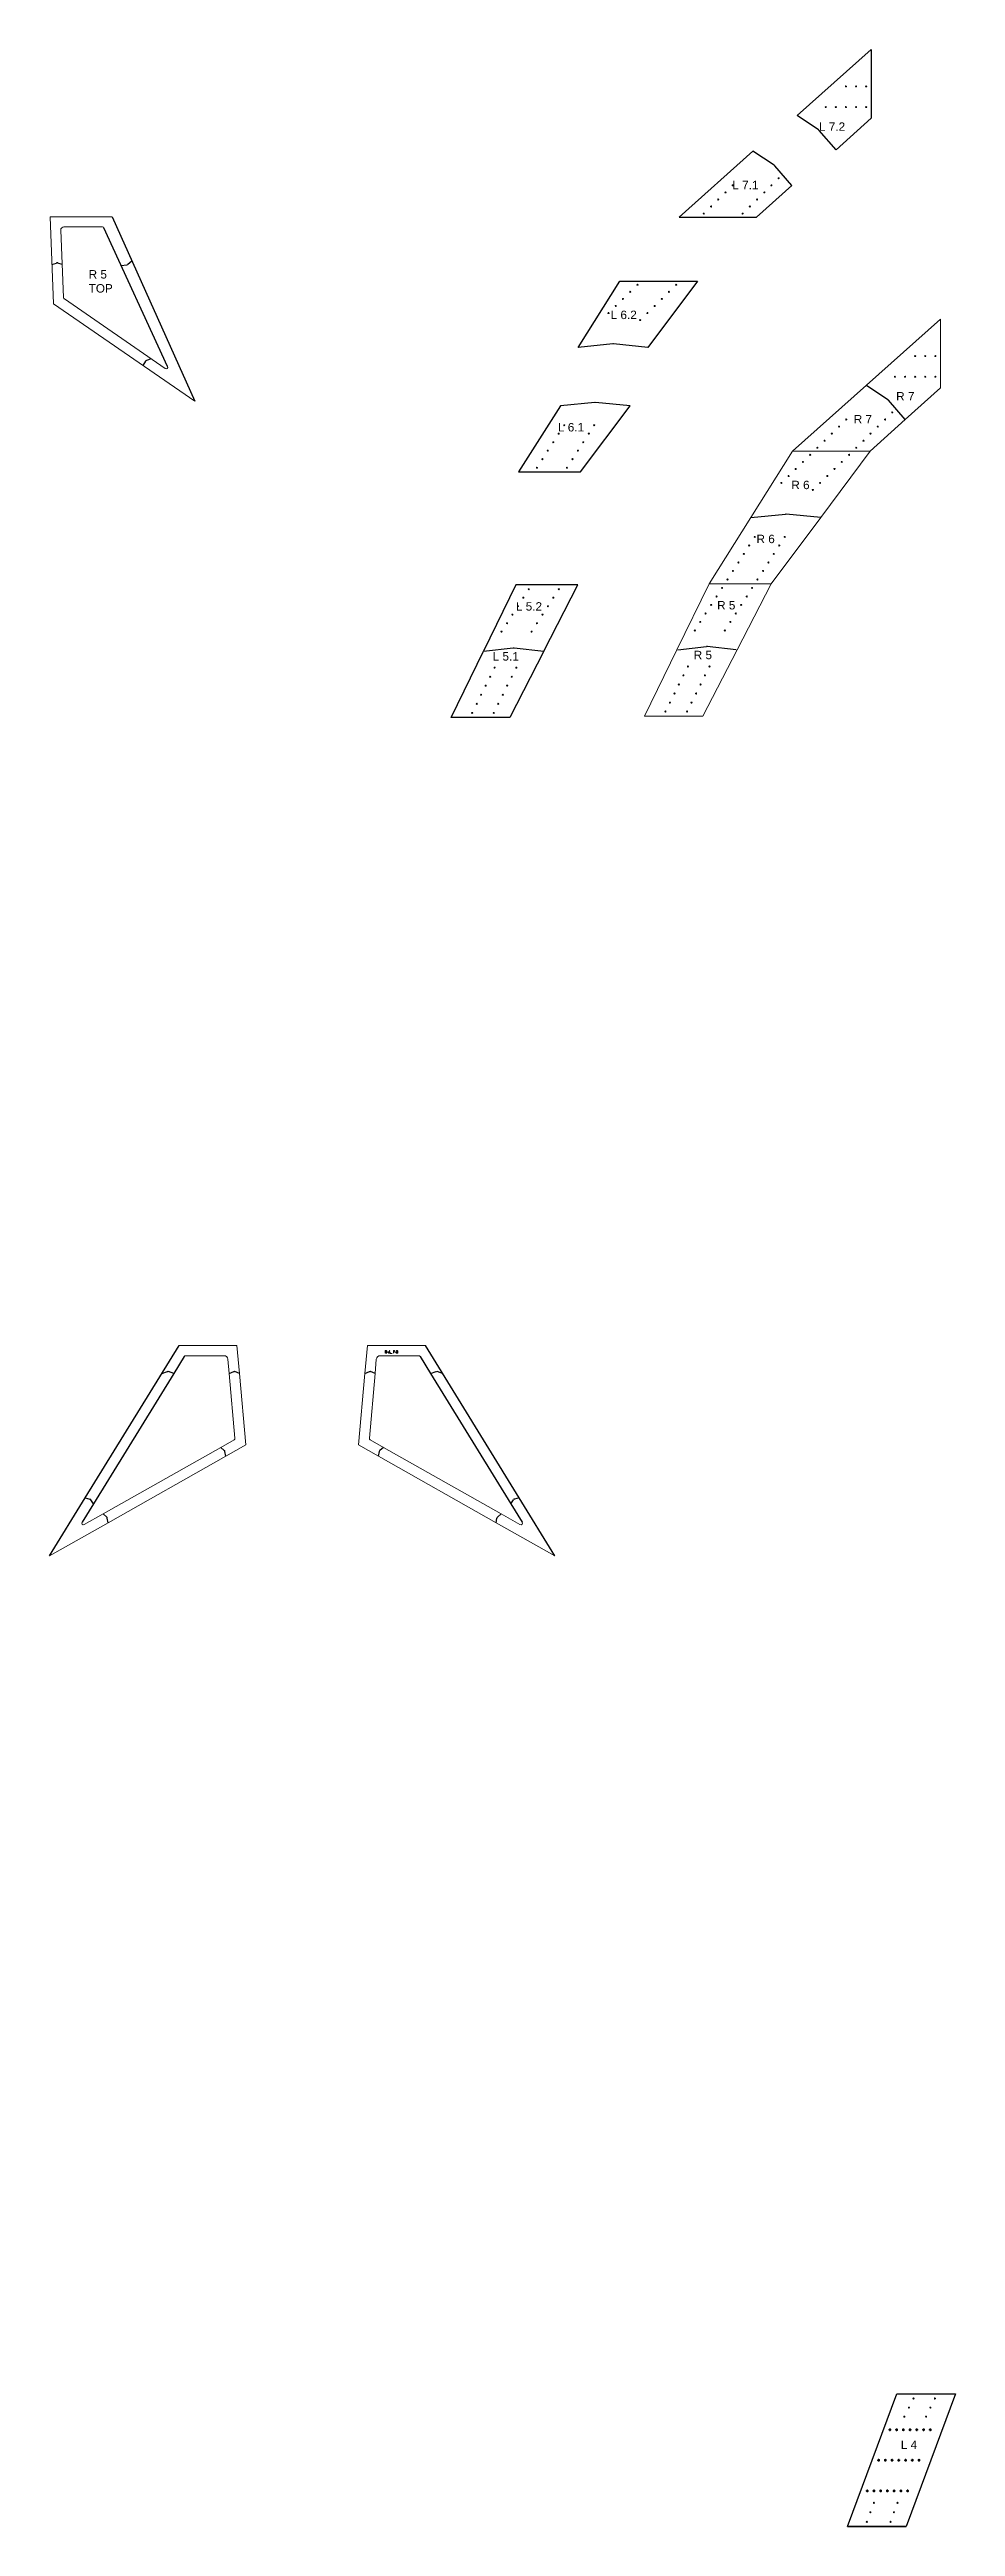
# Model space of a CAD drawing. Header units: inches. Extents: x -2039 to 487, y -866 to 2565.
# Drawn here: x -953 to -415, y -13 to 1459 of the extents above; entities that cross this region are included whole.
import ezdxf

# ---------------------------------------------------------------- set-up
doc = ezdxf.new("R2010")
doc.units = ezdxf.units.IN
doc.header["$MEASUREMENT"] = 0
doc.header["$PDMODE"] = 32
doc.header["$PDSIZE"] = 0.51
for name, color, linetype, lineweight in [('Annotation', 7, 'Continuous', 9), ('Drilling', 3, 'Continuous', 13), ('Engrave', 4, 'Continuous', 50)]:
    doc.layers.add(name, color=color, linetype=linetype, lineweight=lineweight)
doc.styles.get("Standard").update_dxf_attribs({"font": 'Arial.ttf'})

msp = doc.modelspace()

# ---------------------------------------------------------------- texts
at = {"layer": 'Annotation', "char_height": 5}
for s, width, insert, attachment_point in [('L 7.2', 20.928, (-480.1, 1415.7), 3), ('L 7.1', 20.653, (-531.6, 1381), 3), ('R 5 TOP', 13.221, (-929.6, 1327.9), 1), ('L 6.2', 17.782, (-603.9, 1303.8), 3), ('R 7', 13.221, (-438.9, 1255.4), 3), ('L 6.1', 17.022, (-635.2, 1237), 3), ('R 7', 13.221, (-464.1, 1241.8), 3), ('R 6', 13.221, (-501.2, 1202.7), 3), ('R 6', 13.221, (-521.9, 1170.6), 3), ('L 5.2', 17.212, (-660.2, 1130.5), 3), ('R 5', 13.221, (-545.3, 1131.2), 3), ('L 5.1', 19.472, (-674, 1100.8), 3), ('R 5', 13.221, (-559.2, 1101.6), 3), ('L 4', 13.221, (-437.3, 37.7), 3)]:
    msp.add_mtext_dynamic_manual_height_columns(s, width=width, gutter_width=1, heights=[0], dxfattribs=dict(at, insert=insert, attachment_point=attachment_point))

# ---------------------------------------------------------------- blocks, each defined once
blk = doc.blocks.new('*U40')
at = {"layer": 'Engrave'}
blk.add_point((0, 0), dxfattribs=at)
blk = doc.blocks.new('*U41')
at = {"layer": 'Engrave', "color": 0, "linetype": 'ByBlock', "lineweight": -2, "transparency": 16777216}
for p in [(-24, 0), (-20, 0), (-16, 0), (-12, 0), (-8, 0), (-4, 0), (0, 0)]:
    blk.add_blockref('*U40', p, dxfattribs=at)
blk = doc.blocks.new('*U42')
at = {"layer": 'Engrave'}
blk.add_point((0, 0), dxfattribs=at)
blk = doc.blocks.new('*U43')
at = {"layer": 'Engrave', "color": 0, "linetype": 'ByBlock', "lineweight": -2, "transparency": 16777216}
for p in [(-24, 0), (-20, 0), (-16, 0), (-12, 0), (-8, 0), (-4, 0), (0, 0)]:
    blk.add_blockref('*U42', p, dxfattribs=at)
blk = doc.blocks.new('*U44')
at = {"layer": 'Engrave'}
blk.add_point((0, 0), dxfattribs=at)
blk = doc.blocks.new('*U45')
at = {"layer": 'Engrave', "color": 0, "linetype": 'ByBlock', "lineweight": -2, "transparency": 16777216}
for p in [(-24, 0), (-20, 0), (-16, 0), (-12, 0), (-8, 0), (-4, 0), (0, 0)]:
    blk.add_blockref('*U44', p, dxfattribs=at)

# ---------------------------------------------------------------- linework, layer by layer
at = {"color": 7, "linetype": 'Continuous', "lineweight": 15}
for p, q in [((-952.5, 1359.6), (-950.4, 1307.9)), ((-915.7, 1359.6), (-952.5, 1359.6)), ((-946.2, 1351.7), (-944.5, 1311.6)), ((-921.4, 1353.6), (-944.3, 1353.6)), ((-944, 1310.8), (-884.2, 1269.4)), ((-950.4, 1307.9), (-866.6, 1250)), ((-423.5, 1298.7), (-423.5, 1258)), ((-423.5, 1258), (-444.4, 1239.1)), ((-444.4, 1239.1), (-465.2, 1220.2)), ((-536.1, 1180.9), (-511.3, 1220.2)), ((-465.2, 1220.2), (-511.3, 1220.2)), ((-465.2, 1220.2), (-494.6, 1180.9)), ((-560.9, 1141.5), (-536.1, 1180.9)), ((-494.6, 1180.9), (-524.1, 1141.5)), ((-580.1, 1102.1), (-560.9, 1141.5)), ((-560.9, 1141.5), (-524.1, 1141.5)), ((-524.1, 1141.5), (-544.3, 1102.1)), ((-599.4, 1062.8), (-580.1, 1102.1)), ((-544.3, 1102.1), (-564.6, 1062.8)), ((-599.4, 1062.8), (-564.6, 1062.8)), ((-564.6, 1062.8), (-599, 1062.8)), ((-875.9, 688.6), (-841.5, 688.6)), ((-872, 682.6), (-849.1, 682.6)), ((-846.8, 680.5), (-846.1, 672.1)), ((-841.5, 688.6), (-840, 672.1)), ((-764, 688.6), (-765.4, 672.1)), ((-729.5, 688.6), (-764, 688.6)), ((-758.7, 680.5), (-759.4, 672.1)), ((-733.5, 682.6), (-756.4, 682.6)), ((-753.5, 685.6), (-753.1, 685.6)), ((-753.5, 684), (-753.5, 685.6)), ((-753.3, 684), (-753.5, 684)), ((-753.3, 685.4), (-753.3, 684.9)), ((-753, 685.4), (-753.3, 685.4)), ((-753.3, 684.9), (-753, 684.9)), ((-753.3, 684.8), (-753.3, 684)), ((-753.2, 684.8), (-753.3, 684.8)), ((-752.6, 684), (-753.2, 684.8)), ((-753, 684.8), (-752.5, 684)), ((-752.5, 684), (-752.6, 684)), ((-752.3, 684.7), (-751.7, 684.7)), ((-752.3, 684.6), (-752.3, 684.7)), ((-751.7, 684.6), (-752.3, 684.6)), ((-751.7, 684.7), (-751.7, 684.6)), ((-751.3, 684.9), (-750.8, 685.6)), ((-750.7, 685.6), (-751.1, 684.9)), ((-750.8, 685.6), (-750.7, 685.6)), ((-750.4, 683.9), (-749.3, 683.9)), ((-750.4, 683.8), (-750.4, 683.9)), ((-749.3, 683.8), (-750.4, 683.8)), ((-749.3, 683.9), (-749.3, 683.8)), ((-748.5, 685.6), (-747.8, 685.6)), ((-748.5, 684), (-748.5, 685.6)), ((-748.4, 684), (-748.5, 684)), ((-748.4, 685.4), (-748.4, 685)), ((-747.8, 685.4), (-748.4, 685.4)), ((-748.4, 685), (-747.8, 685)), ((-748.4, 684.8), (-748.4, 684)), ((-747.8, 684.8), (-748.4, 684.8)), ((-747.8, 685.6), (-747.8, 685.4)), ((-747.8, 685), (-747.8, 684.8)), ((-747.6, 684.7), (-747, 684.7)), ((-747.6, 684.6), (-747.6, 684.7)), ((-747, 684.6), (-747.6, 684.6)), ((-747, 684.7), (-747, 684.6)), ((-746.9, 684.5), (-746.8, 684.5)), ((-746.7, 685.2), (-746.8, 685.2)), ((-746.5, 684.8), (-746.5, 685)), ((-846.1, 672.1), (-842.7, 633.5)), ((-840, 672.1), (-836.3, 629.6)), ((-765.4, 672.1), (-769.2, 629.6)), ((-759.4, 672.1), (-762.8, 633.5)), ((-851.1, 628.1), (-921, 588.5)), ((-848.1, 622.9), (-918, 583.3)), ((-843.2, 632.6), (-851.1, 628.1)), ((-836.3, 629.6), (-848.1, 622.9)), ((-769.2, 629.6), (-757.4, 622.9)), ((-762.3, 632.6), (-754.4, 628.1)), ((-757.4, 622.9), (-687.5, 583.3)), ((-754.4, 628.1), (-684.5, 588.5)), ((-918, 583.3), (-952.8, 563.6)), ((-921, 588.5), (-932.2, 582.2)), ((-687.5, 583.3), (-652.6, 563.6)), ((-684.5, 588.5), (-673.3, 582.2))]:
    msp.add_line(p, q, dxfattribs=at)
for p, q in [((-915.7, 1359.6), (-866.6, 1250)), ((-882.7, 1270.6), (-920.5, 1353)), ((-951.4, 1331.2), (-948.7, 1332.1)), ((-945.3, 1331.2), (-948, 1332.1)), ((-910.2, 1330.6), (-907, 1331)), ((-903.9, 1333.3), (-906.4, 1331.2)), ((-423.5, 1298.7), (-467.4, 1259.5)), ((-897.3, 1271.2), (-895.7, 1273.7)), ((-892.5, 1275.2), (-895.2, 1274.1)), ((-467.4, 1259.5), (-511.3, 1220.2)), ((-467.4, 1259.5), (-454.8, 1251)), ((-444.4, 1239.1), (-454.4, 1250.6)), ((-536.1, 1180.9), (-515.6, 1182.9)), ((-494.6, 1180.9), (-515.2, 1182.9)), ((-579.6, 1102.1), (-562.4, 1104.1)), ((-544.8, 1102.1), (-562, 1104.1)), ((-931.6, 598.1), (-875.9, 688.6)), ((-872.9, 682.1), (-879, 672.1)), ((-732.6, 682.1), (-726.4, 672.1)), ((-673.8, 598.1), (-729.5, 688.6)), ((-879, 672.1), (-926.7, 594.6)), ((-886.1, 672.1), (-882.8, 673.1)), ((-879, 672.1), (-882.2, 673.1)), ((-846.1, 672.1), (-843.4, 673.1)), ((-840, 672.1), (-842.7, 673.1)), ((-765.4, 672.1), (-762.7, 673.1)), ((-759.4, 672.1), (-762.1, 673.1)), ((-726.4, 672.1), (-723.2, 673.1)), ((-726.4, 672.1), (-678.8, 594.6)), ((-719.4, 672.1), (-722.6, 673.1)), ((-851.1, 628.1), (-849, 626.3)), ((-848.1, 622.9), (-848.6, 625.7)), ((-757.4, 622.9), (-756.8, 625.7)), ((-754.4, 628.1), (-756.5, 626.3)), ((-952.8, 563.6), (-931.6, 598.1)), ((-926.7, 594.6), (-933.5, 583.6)), ((-931.6, 598.1), (-928.9, 597.3)), ((-926.7, 594.6), (-928.4, 596.9)), ((-678.8, 594.6), (-677.1, 596.9)), ((-678.8, 594.6), (-672, 583.6)), ((-673.8, 598.1), (-676.6, 597.3)), ((-652.6, 563.6), (-673.8, 598.1)), ((-921, 588.5), (-918.8, 586.7)), ((-918, 583.3), (-918.5, 586.1)), ((-687.5, 583.3), (-687, 586.1)), ((-684.5, 588.5), (-686.6, 586.7))]:
    msp.add_line(p, q)
for points in [[(-485.5, 1399.4), (-495.5, 1410.9, 0.065309), (-495.9, 1411.2), (-508.6, 1419.8), (-464.6, 1459), (-464.6, 1418.3)], [(-532.7, 1359.4), (-511.8, 1378.3), (-521.9, 1389.8, 0.065309), (-522.2, 1390.2), (-534.9, 1398.7), (-578.8, 1359.4)], [(-614, 1321.3), (-567.9, 1321.3), (-597.3, 1282), (-617.8, 1284, 0.048362), (-618.2, 1284), (-638.7, 1282)], [(-637.3, 1207.9), (-607.9, 1247.3), (-628.4, 1249.3, 0.048362), (-628.8, 1249.3), (-649.3, 1247.3), (-674.1, 1207.9)], [(-638.9, 1140.8), (-675.7, 1140.8), (-694.9, 1101.4), (-677.3, 1103.4, -0.057656), (-676.8, 1103.4), (-659.1, 1101.4)], [(-714.2, 1062), (-694.9, 1101.4), (-677.3, 1103.4, -0.057656), (-676.8, 1103.4), (-659.1, 1101.4), (-679.4, 1062), (-713.8, 1062)]]:
    msp.add_lwpolyline(points, format="xyb", close=True)
msp.add_lwpolyline([(-478.6, -13.4), (-443.8, -13.4), (-478.6, -13.4), (-449.4, 65.4), (-414.6, 65.4), (-443.8, -13.4)])
for centre, radius, start, end in [((-944.3, 1351.7), 1.87, 90, 181), ((-921.4, 1352.6), 1, 24.7, 90), ((-943.5, 1311.6), 1, 181, 235.3513), ((-883.6, 1270.2), 1, 235.3513, 24.6), ((-872, 681.6), 1, 90, 148.34), ((-849.1, 680.3), 2.28, 5, 90), ((-756.4, 680.3), 2.28, 90, 175), ((-733.5, 681.6), 1, 31.66, 90), ((-843.7, 633.5), 1, 299.5192, 5), ((-761.8, 633.5), 1, 175, 240.4808), ((-932.7, 583.1), 1, 148.44, 299.5192), ((-672.8, 583.1), 1, 240.4808, 31.56)]:
    msp.add_arc(centre, radius, start, end, dxfattribs=at)
for centre, radius, start, end in [((-948.3, 1331.2), 1, 70.6834, 109.3166), ((-907.1, 1332), 1, 276.31, 310.4658), ((-894.9, 1273.2), 1, 111.1812, 148.6671), ((-455.9, 1249.3), 2, 41.0727, 56.0191), ((-515.4, 1180.9), 2, 84.4625, 95.5375), ((-562.2, 1102.1), 2, 83.4004, 96.5996), ((-882.5, 672.1), 1, 73.4908, 106.5092), ((-843, 672.1), 1, 70.6058, 109.3942), ((-762.4, 672.1), 1, 70.6058, 109.3942), ((-722.9, 672.1), 1, 73.4908, 106.5092), ((-849.6, 625.5), 1, 10.5295, 49.4705), ((-755.9, 625.5), 1, 130.5295, 169.4705), ((-929.2, 596.4), 1, 35.7262, 74.7272), ((-676.3, 596.4), 1, 105.2728, 144.2738), ((-919.5, 585.9), 1, 10.5295, 49.4705), ((-686, 585.9), 1, 130.5295, 169.4705)]:
    msp.add_arc(centre, radius, start, end)
for points, knots in [([(-753.1, 685.6), (-753.1, 685.6), (-753.1, 685.6), (-753, 685.6), (-753, 685.6), (-752.9, 685.6), (-752.9, 685.6), (-752.8, 685.6), (-752.8, 685.6), (-752.8, 685.6), (-752.8, 685.6)], [0, 0, 0, 0, 0.176258, 0.338434, 0.484822, 0.617158, 0.734698, 0.837385, 0.926372, 1, 1, 1, 1]), ([(-752.6, 685.2), (-752.6, 685.2), (-752.6, 685.2), (-752.6, 685.3), (-752.6, 685.3), (-752.7, 685.3), (-752.7, 685.3), (-752.7, 685.4), (-752.7, 685.4), (-752.8, 685.4), (-752.8, 685.4), (-752.8, 685.4), (-752.8, 685.4), (-752.9, 685.4), (-752.9, 685.4), (-752.9, 685.4), (-753, 685.4), (-753, 685.4), (-753, 685.4)], [0, 0, 0, 0, 0.068814, 0.136365, 0.204019, 0.273064, 0.342913, 0.410965, 0.479169, 0.549308, 0.587652, 0.630647, 0.678879, 0.731934, 0.791111, 0.855283, 0.925086, 1, 1, 1, 1]), ([(-752.5, 685.2), (-752.5, 685.2), (-752.5, 685.1), (-752.5, 685.1), (-752.5, 685), (-752.5, 685), (-752.6, 684.9), (-752.6, 684.9), (-752.7, 684.8), (-752.7, 684.8), (-752.7, 684.8), (-752.8, 684.8), (-752.8, 684.8), (-752.8, 684.8), (-752.9, 684.8), (-752.9, 684.8), (-753, 684.8), (-753, 684.8), (-753, 684.8)], [0, 0, 0, 0, 0.07878, 0.153721, 0.226714, 0.299191, 0.37119, 0.443006, 0.516689, 0.593217, 0.633873, 0.676989, 0.7229, 0.771959, 0.824211, 0.879379, 0.937948, 1, 1, 1, 1]), ([(-753, 684.9), (-753, 684.9), (-753, 684.9), (-753, 684.9), (-752.9, 684.9), (-752.9, 684.9), (-752.9, 684.9), (-752.8, 684.9), (-752.8, 684.9), (-752.8, 684.9), (-752.7, 685), (-752.7, 685), (-752.7, 685), (-752.7, 685), (-752.6, 685.1), (-752.6, 685.1), (-752.6, 685.1), (-752.6, 685.2), (-752.6, 685.2)], [0, 0, 0, 0, 0.071668, 0.138913, 0.201185, 0.259124, 0.312255, 0.360682, 0.405086, 0.445102, 0.518778, 0.589462, 0.658462, 0.727283, 0.796322, 0.863175, 0.930949, 1, 1, 1, 1]), ([(-752.8, 685.6), (-752.8, 685.6), (-752.8, 685.6), (-752.7, 685.6), (-752.7, 685.5), (-752.7, 685.5), (-752.6, 685.5), (-752.6, 685.5), (-752.6, 685.5), (-752.6, 685.4), (-752.5, 685.4), (-752.5, 685.4), (-752.5, 685.4), (-752.5, 685.3), (-752.5, 685.3), (-752.5, 685.3), (-752.5, 685.2), (-752.5, 685.2), (-752.5, 685.2)], [0, 0, 0, 0, 0.064217, 0.127064, 0.188745, 0.249132, 0.309453, 0.369827, 0.43065, 0.492352, 0.554072, 0.61569, 0.676798, 0.738439, 0.801317, 0.865185, 0.931641, 1, 1, 1, 1]), ([(-751.5, 684.5), (-751.5, 684.5), (-751.5, 684.5), (-751.5, 684.6), (-751.5, 684.6), (-751.4, 684.7), (-751.4, 684.7), (-751.4, 684.7), (-751.4, 684.8), (-751.4, 684.8), (-751.4, 684.8), (-751.3, 684.9), (-751.3, 684.9), (-751.3, 684.9), (-751.3, 684.9)], [0, 0, 0, 0, 0.097818, 0.199726, 0.305276, 0.415811, 0.474472, 0.537274, 0.603657, 0.674299, 0.749834, 0.828598, 0.912378, 1, 1, 1, 1]), ([(-751, 684), (-751, 684), (-751.1, 684), (-751.1, 684), (-751.2, 684), (-751.2, 684.1), (-751.3, 684.1), (-751.3, 684.1), (-751.4, 684.2), (-751.4, 684.2), (-751.4, 684.3), (-751.5, 684.3), (-751.5, 684.4), (-751.5, 684.4), (-751.5, 684.5)], [0, 0, 0, 0, 0.084335, 0.167052, 0.249566, 0.33274, 0.415915, 0.497828, 0.580373, 0.6646, 0.749467, 0.83251, 0.915639, 1, 1, 1, 1]), ([(-751, 684.8), (-751, 684.8), (-751, 684.8), (-751.1, 684.8), (-751.1, 684.8), (-751.1, 684.8), (-751.2, 684.7), (-751.2, 684.7), (-751.2, 684.7), (-751.2, 684.7), (-751.3, 684.7), (-751.3, 684.6), (-751.3, 684.6), (-751.3, 684.6), (-751.3, 684.6), (-751.3, 684.5), (-751.3, 684.5), (-751.3, 684.5), (-751.3, 684.5)], [0, 0, 0, 0, 0.070599, 0.137901, 0.203196, 0.26679, 0.329106, 0.390654, 0.452653, 0.515748, 0.577926, 0.63893, 0.698351, 0.757296, 0.816394, 0.876267, 0.936817, 1, 1, 1, 1]), ([(-751.3, 684.5), (-751.3, 684.5), (-751.3, 684.4), (-751.3, 684.4), (-751.3, 684.4), (-751.3, 684.3), (-751.3, 684.3), (-751.3, 684.3), (-751.3, 684.3), (-751.2, 684.2), (-751.2, 684.2), (-751.2, 684.2), (-751.2, 684.2), (-751.1, 684.2), (-751.1, 684.2), (-751.1, 684.2), (-751, 684.2), (-751, 684.2), (-751, 684.2)], [0, 0, 0, 0, 0.061842, 0.121262, 0.180746, 0.239231, 0.298308, 0.358183, 0.420359, 0.484792, 0.549938, 0.613718, 0.676681, 0.739154, 0.8022, 0.86674, 0.93205, 1, 1, 1, 1]), ([(-751.1, 684.9), (-751.1, 684.9), (-751.1, 684.9), (-751, 684.9), (-751, 684.9)], [0, 0, 0, 0, 0.512659, 1, 1, 1, 1]), ([(-751, 684.9), (-751, 684.9), (-750.9, 684.9), (-750.9, 684.9), (-750.8, 684.9), (-750.8, 684.9), (-750.8, 684.9), (-750.7, 684.9), (-750.7, 684.8), (-750.6, 684.8), (-750.6, 684.8), (-750.6, 684.7), (-750.6, 684.7), (-750.5, 684.7), (-750.5, 684.6), (-750.5, 684.6), (-750.5, 684.5), (-750.5, 684.5), (-750.5, 684.5)], [0, 0, 0, 0, 0.065231, 0.128405, 0.190067, 0.250943, 0.311546, 0.372863, 0.435024, 0.499072, 0.563091, 0.62551, 0.68668, 0.747283, 0.808563, 0.870742, 0.934341, 1, 1, 1, 1]), ([(-750.7, 684.5), (-750.7, 684.5), (-750.7, 684.5), (-750.7, 684.5), (-750.7, 684.6), (-750.7, 684.6), (-750.7, 684.6), (-750.7, 684.6), (-750.7, 684.7), (-750.8, 684.7), (-750.8, 684.7), (-750.8, 684.7), (-750.8, 684.7), (-750.9, 684.8), (-750.9, 684.8), (-750.9, 684.8), (-751, 684.8), (-751, 684.8), (-751, 684.8)], [0, 0, 0, 0, 0.061138, 0.119994, 0.178225, 0.236256, 0.294929, 0.354716, 0.41673, 0.480664, 0.545832, 0.609758, 0.672971, 0.736017, 0.799839, 0.864775, 0.931088, 1, 1, 1, 1]), ([(-750.5, 684.5), (-750.5, 684.4), (-750.5, 684.4), (-750.5, 684.3), (-750.5, 684.3), (-750.6, 684.2), (-750.6, 684.2), (-750.6, 684.1), (-750.7, 684.1), (-750.8, 684.1), (-750.8, 684), (-750.9, 684), (-750.9, 684), (-751, 684), (-751, 684)], [0, 0, 0, 0, 0.085948, 0.169125, 0.250399, 0.33229, 0.413364, 0.494172, 0.576022, 0.660757, 0.745783, 0.830044, 0.914028, 1, 1, 1, 1]), ([(-751, 684.2), (-751, 684.2), (-751, 684.2), (-750.9, 684.2), (-750.9, 684.2), (-750.9, 684.2), (-750.8, 684.2), (-750.8, 684.2), (-750.8, 684.2), (-750.8, 684.2), (-750.7, 684.3), (-750.7, 684.3), (-750.7, 684.3), (-750.7, 684.3), (-750.7, 684.4), (-750.7, 684.4), (-750.7, 684.4), (-750.7, 684.5), (-750.7, 684.5)], [0, 0, 0, 0, 0.067962, 0.133283, 0.197835, 0.260892, 0.323377, 0.38635, 0.449638, 0.514795, 0.57924, 0.641814, 0.701359, 0.760727, 0.819222, 0.878716, 0.938147, 1, 1, 1, 1]), ([(-746.4, 684), (-746.4, 684), (-746.4, 684), (-746.5, 684), (-746.5, 684), (-746.6, 684), (-746.6, 684), (-746.7, 684.1), (-746.7, 684.1), (-746.7, 684.1), (-746.8, 684.1), (-746.8, 684.2), (-746.8, 684.2), (-746.8, 684.3), (-746.9, 684.3), (-746.9, 684.3), (-746.9, 684.4), (-746.9, 684.4), (-746.9, 684.5)], [0, 0, 0, 0, 0.065541, 0.128963, 0.190377, 0.250092, 0.308548, 0.366398, 0.424542, 0.48317, 0.542243, 0.601739, 0.662506, 0.724856, 0.789128, 0.856346, 0.926295, 1, 1, 1, 1]), ([(-746.8, 685.2), (-746.8, 685.3), (-746.8, 685.3), (-746.8, 685.3), (-746.8, 685.4), (-746.8, 685.4), (-746.8, 685.4), (-746.7, 685.5), (-746.7, 685.5), (-746.7, 685.5), (-746.6, 685.6), (-746.6, 685.6), (-746.6, 685.6), (-746.5, 685.6), (-746.5, 685.6), (-746.5, 685.6), (-746.4, 685.6), (-746.4, 685.6), (-746.4, 685.6)], [0, 0, 0, 0, 0.072625, 0.141977, 0.208985, 0.273957, 0.336889, 0.398745, 0.460116, 0.520825, 0.580994, 0.640152, 0.698622, 0.757271, 0.816427, 0.876254, 0.937165, 1, 1, 1, 1]), ([(-746.8, 684.5), (-746.8, 684.4), (-746.8, 684.4), (-746.7, 684.4), (-746.7, 684.4), (-746.7, 684.3), (-746.7, 684.3), (-746.7, 684.3), (-746.7, 684.3), (-746.6, 684.2), (-746.6, 684.2)], [0, 0, 0, 0, 0.14977, 0.291316, 0.425966, 0.55216, 0.671527, 0.786122, 0.895325, 1, 1, 1, 1]), ([(-746.4, 685.5), (-746.4, 685.5), (-746.4, 685.5), (-746.5, 685.5), (-746.5, 685.4), (-746.6, 685.4), (-746.6, 685.4), (-746.6, 685.4), (-746.6, 685.4), (-746.6, 685.3), (-746.7, 685.3), (-746.7, 685.3), (-746.7, 685.3), (-746.7, 685.2), (-746.7, 685.2)], [0, 0, 0, 0, 0.122712, 0.239685, 0.351816, 0.463766, 0.520818, 0.579448, 0.640604, 0.705298, 0.773634, 0.844669, 0.920057, 1, 1, 1, 1]), ([(-746.6, 684.2), (-746.6, 684.2), (-746.6, 684.2), (-746.6, 684.2), (-746.6, 684.2), (-746.5, 684.2), (-746.5, 684.2), (-746.5, 684.2), (-746.4, 684.2), (-746.4, 684.2), (-746.4, 684.2)], [0, 0, 0, 0, 0.118271, 0.236178, 0.355663, 0.475904, 0.600127, 0.728608, 0.861313, 1, 1, 1, 1]), ([(-746.5, 685), (-746.4, 685), (-746.4, 685), (-746.4, 685), (-746.3, 685), (-746.2, 685), (-746.2, 685), (-746.2, 685.1), (-746.1, 685.1), (-746.1, 685.1), (-746.1, 685.1), (-746.1, 685.2), (-746.1, 685.2), (-746.1, 685.2), (-746.1, 685.2)], [0, 0, 0, 0, 0.110166, 0.215787, 0.318027, 0.417574, 0.51165, 0.596162, 0.672935, 0.74367, 0.810677, 0.874059, 0.936696, 1, 1, 1, 1]), ([(-746, 684.5), (-746, 684.5), (-746, 684.5), (-746, 684.6), (-746, 684.6), (-746, 684.6), (-746.1, 684.7), (-746.1, 684.7), (-746.1, 684.7), (-746.2, 684.8), (-746.2, 684.8), (-746.2, 684.8), (-746.3, 684.8), (-746.3, 684.8), (-746.3, 684.8), (-746.4, 684.8), (-746.4, 684.8), (-746.4, 684.8), (-746.5, 684.8)], [0, 0, 0, 0, 0.066909, 0.133485, 0.201035, 0.271234, 0.34288, 0.413836, 0.485977, 0.56023, 0.599884, 0.644055, 0.691892, 0.744688, 0.801492, 0.862858, 0.929328, 1, 1, 1, 1]), ([(-746.4, 685.6), (-746.4, 685.6), (-746.3, 685.6), (-746.3, 685.6), (-746.2, 685.6), (-746.1, 685.6), (-746.1, 685.6), (-746.1, 685.5), (-746, 685.5), (-746, 685.4), (-746, 685.4), (-745.9, 685.3), (-745.9, 685.3), (-745.9, 685.2), (-745.9, 685.2)], [0, 0, 0, 0, 0.090254, 0.17854, 0.266093, 0.354631, 0.441886, 0.525747, 0.608114, 0.690197, 0.770821, 0.848326, 0.924012, 1, 1, 1, 1]), ([(-746.1, 685.2), (-746.1, 685.2), (-746.1, 685.3), (-746.1, 685.3), (-746.1, 685.3), (-746.1, 685.3), (-746.1, 685.3), (-746.1, 685.4), (-746.1, 685.4), (-746.2, 685.4), (-746.2, 685.4), (-746.2, 685.4), (-746.2, 685.4), (-746.3, 685.5), (-746.3, 685.5), (-746.3, 685.5), (-746.3, 685.5), (-746.4, 685.5), (-746.4, 685.5)], [0, 0, 0, 0, 0.055275, 0.109966, 0.163247, 0.218076, 0.273301, 0.330909, 0.390995, 0.454176, 0.518862, 0.583311, 0.648517, 0.715031, 0.782502, 0.852323, 0.924928, 1, 1, 1, 1]), ([(-746.4, 684.2), (-746.4, 684.2), (-746.3, 684.2), (-746.3, 684.2), (-746.3, 684.2), (-746.2, 684.2), (-746.2, 684.2), (-746.2, 684.2), (-746.1, 684.2), (-746.1, 684.3), (-746.1, 684.3), (-746, 684.3), (-746, 684.3), (-746, 684.4), (-746, 684.4), (-746, 684.4), (-746, 684.5), (-746, 684.5), (-746, 684.5)], [0, 0, 0, 0, 0.076072, 0.148752, 0.218403, 0.28576, 0.350598, 0.414964, 0.478069, 0.541761, 0.60435, 0.664075, 0.721464, 0.777587, 0.832644, 0.887844, 0.94346, 1, 1, 1, 1]), ([(-745.8, 684.5), (-745.8, 684.5), (-745.8, 684.4), (-745.9, 684.4), (-745.9, 684.3), (-745.9, 684.2), (-746, 684.2), (-746, 684.1), (-746, 684.1), (-746.1, 684.1), (-746.2, 684), (-746.2, 684), (-746.3, 684), (-746.4, 684), (-746.4, 684)], [0, 0, 0, 0, 0.079648, 0.158922, 0.239619, 0.322609, 0.406035, 0.487602, 0.569685, 0.653036, 0.737436, 0.822478, 0.909748, 1, 1, 1, 1]), ([(-745.9, 685.2), (-745.9, 685.2), (-745.9, 685.2), (-745.9, 685.1), (-745.9, 685.1), (-746, 685), (-746, 685), (-746, 685), (-746.1, 684.9), (-746.1, 684.9), (-746.1, 684.9)], [0, 0, 0, 0, 0.128068, 0.250608, 0.37063, 0.490072, 0.610375, 0.734313, 0.863217, 1, 1, 1, 1]), ([(-746.1, 684.9), (-746.1, 684.9), (-746.1, 684.9), (-746, 684.9), (-746, 684.8), (-745.9, 684.8), (-745.9, 684.8)], [0, 0, 0, 0, 0.25388, 0.503009, 0.750291, 1, 1, 1, 1]), ([(-745.9, 684.8), (-745.9, 684.8), (-745.9, 684.7), (-745.9, 684.7), (-745.9, 684.7), (-745.9, 684.6), (-745.9, 684.6), (-745.8, 684.6), (-745.8, 684.5), (-745.8, 684.5), (-745.8, 684.5)], [0, 0, 0, 0, 0.128136, 0.254173, 0.378112, 0.501712, 0.623986, 0.747096, 0.872875, 1, 1, 1, 1])]:
    msp.add_open_spline(points, degree=3, knots=knots, dxfattribs=at)
at = {"layer": 'Drilling'}
for centre, radius in [((-479.6, 1437.1), 0.323), ((-473.6, 1437.1), 0.323), ((-467.6, 1437.1), 0.323), ((-491.6, 1424.8), 0.323), ((-485.6, 1424.8), 0.323), ((-479.6, 1424.8), 0.323), ((-473.6, 1424.8), 0.323), ((-467.6, 1424.8), 0.323), ((-555.5, 1369.9), 0.323), ((-551.2, 1374.1), 0.323), ((-546.9, 1378.3), 0.323), ((-532.4, 1369.9), 0.323), ((-528.1, 1374.1), 0.323), ((-523.9, 1378.3), 0.323), ((-519.6, 1382.5), 0.323), ((-564.1, 1361.5), 0.323), ((-559.8, 1365.7), 0.323), ((-541, 1361.5), 0.323), ((-536.7, 1365.7), 0.323), ((-612.1, 1310.8), 0.323), ((-607.8, 1315), 0.323), ((-603.5, 1319.2), 0.323), ((-589, 1310.8), 0.323), ((-584.8, 1315), 0.323), ((-580.5, 1319.2), 0.323), ((-620.7, 1302.4), 0.323), ((-616.4, 1306.6), 0.323), ((-601.9, 1298.2), 0.323), ((-597.6, 1302.4), 0.323), ((-593.3, 1306.6), 0.323), ((-438.5, 1276.8), 0.323), ((-432.5, 1276.8), 0.323), ((-426.5, 1276.8), 0.323), ((-450.5, 1264.5), 0.323), ((-444.5, 1264.5), 0.323), ((-438.5, 1264.5), 0.323), ((-432.5, 1264.5), 0.323), ((-426.5, 1264.5), 0.323), ((-479.4, 1239.1), 0.323), ((-456.4, 1239.1), 0.323), ((-452.1, 1243.3), 0.323), ((-653.5, 1225.6), 0.323), ((-650.3, 1230.7), 0.323), ((-647, 1235.7), 0.323), ((-635.7, 1225.6), 0.323), ((-632.4, 1230.7), 0.323), ((-629.2, 1235.7), 0.323), ((-496.6, 1222.3), 0.323), ((-492.3, 1226.5), 0.323), ((-488, 1230.7), 0.323), ((-483.7, 1234.9), 0.323), ((-473.5, 1222.3), 0.323), ((-469.2, 1226.5), 0.323), ((-465, 1230.7), 0.323), ((-460.7, 1234.9), 0.323), ((-663.2, 1210.4), 0.323), ((-660, 1215.5), 0.323), ((-656.8, 1220.6), 0.323), ((-645.4, 1210.4), 0.323), ((-642.1, 1215.5), 0.323), ((-638.9, 1220.6), 0.323), ((-509.5, 1209.7), 0.323), ((-505.2, 1213.9), 0.323), ((-500.9, 1218.1), 0.323), ((-486.4, 1209.7), 0.323), ((-482.1, 1213.9), 0.323), ((-477.8, 1218.1), 0.323), ((-518, 1201.4), 0.323), ((-513.7, 1205.5), 0.323), ((-499.3, 1197.2), 0.323), ((-495, 1201.4), 0.323), ((-490.7, 1205.5), 0.323), ((-537.1, 1164.2), 0.323), ((-533.8, 1169.3), 0.323), ((-519.2, 1164.2), 0.323), ((-516, 1169.3), 0.323), ((-546.8, 1149.1), 0.323), ((-543.5, 1154.1), 0.323), ((-540.3, 1159.2), 0.323), ((-528.9, 1149.1), 0.323), ((-525.7, 1154.1), 0.323), ((-522.5, 1159.2), 0.323), ((-668.1, 1138.2), 0.323), ((-650.2, 1138.2), 0.323), ((-556.5, 1133.9), 0.323), ((-553.2, 1139), 0.323), ((-550, 1144), 0.323), ((-538.6, 1133.9), 0.323), ((-535.4, 1139), 0.323), ((-532.2, 1144), 0.323), ((-677.8, 1123.1), 0.323), ((-674.5, 1128.1), 0.323), ((-671.3, 1133.2), 0.323), ((-659.9, 1123.1), 0.323), ((-656.7, 1128.1), 0.323), ((-653.5, 1133.2), 0.323), ((-566.2, 1118.8), 0.323), ((-563, 1123.8), 0.323), ((-559.7, 1128.9), 0.323), ((-548.3, 1118.8), 0.323), ((-545.1, 1123.8), 0.323), ((-541.9, 1128.9), 0.323), ((-684.3, 1113), 0.323), ((-681, 1118), 0.323), ((-666.4, 1113), 0.323), ((-663.2, 1118), 0.323), ((-569.4, 1113.7), 0.323), ((-551.6, 1113.7), 0.323), ((-688.4, 1091.6), 0.323), ((-675.5, 1091.6), 0.323), ((-573.5, 1092.3), 0.323), ((-560.7, 1092.3), 0.323), ((-696.4, 1075.5), 0.323), ((-693.7, 1080.9), 0.323), ((-691, 1086.2), 0.323), ((-683.5, 1075.5), 0.323), ((-680.9, 1080.9), 0.323), ((-678.2, 1086.2), 0.323), ((-581.5, 1076.2), 0.323), ((-578.9, 1081.6), 0.323), ((-576.2, 1087), 0.323), ((-568.7, 1076.2), 0.323), ((-566, 1081.6), 0.323), ((-563.4, 1087), 0.323), ((-701.7, 1064.7), 0.323), ((-699, 1070.1), 0.323), ((-688.9, 1064.7), 0.323), ((-686.2, 1070.1), 0.323), ((-586.9, 1065.5), 0.323), ((-584.2, 1070.8), 0.323), ((-574, 1065.5), 0.323), ((-571.4, 1070.8), 0.323), ((-439.5, 62.7), 0.323), ((-426.7, 62.7), 0.323), ((-444.9, 51.9), 0.323), ((-442.2, 57.3), 0.323), ((-432, 51.9), 0.323), ((-429.4, 57.3), 0.323), ((-463, 0.7), 0.322), ((-449, 0.7), 0.322), ((-467.2, -10.6), 0.322), ((-465.1, -4.9), 0.322), ((-453.1, -10.6), 0.322), ((-451.1, -4.9), 0.322)]:
    msp.add_circle(centre, radius, dxfattribs=at)

# ---------------------------------------------------------------- block references
at = {"layer": 'Engrave', "xscale": -1, "rotation": 180}
for name, p in [('*U41', (-429.5, 44.1)), ('*U43', (-436.2, 26)), ('*U45', (-443, 7.8))]:
    msp.add_blockref(name, p, dxfattribs=at)

msp.set_redraw_order([(e.dxf.handle, doc.entitydb.next_handle()) for e in msp.query("TEXT MTEXT ATTDEF DIMENSION ARC_DIMENSION")])  # texts and dimensions are drawn at this point

doc.saveas('drawing.dxf')
